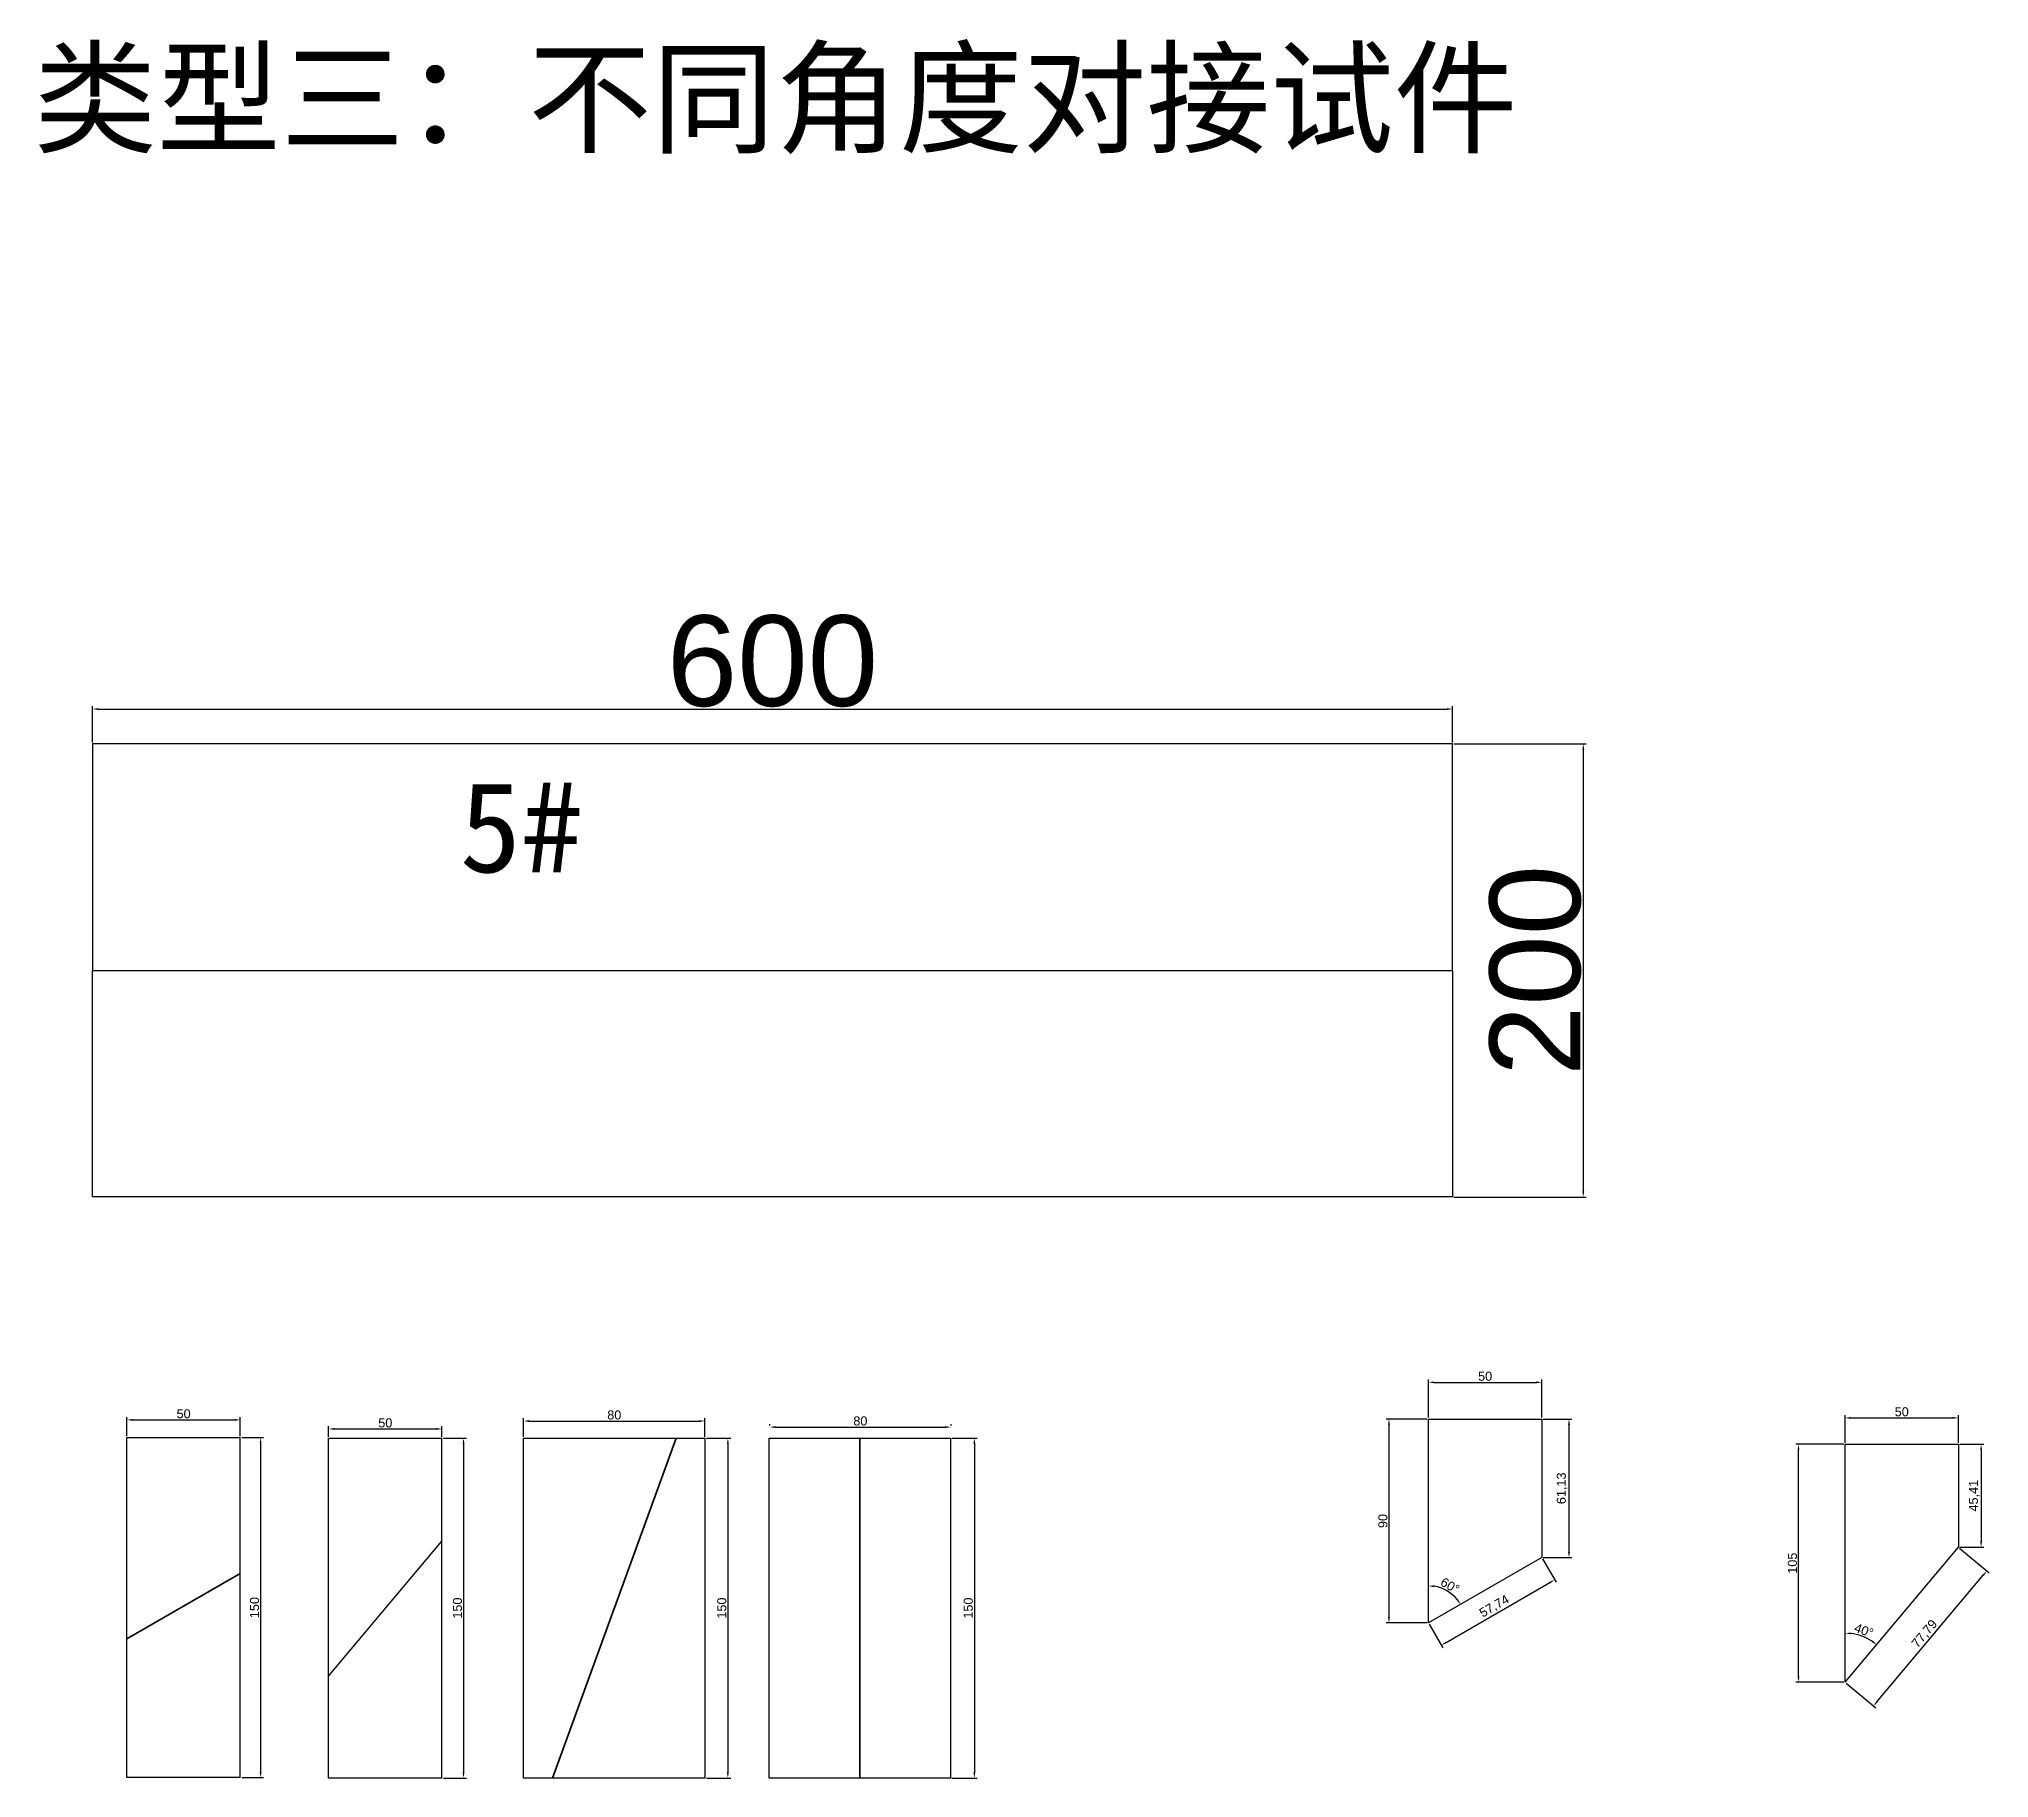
# Model space of a CAD drawing. Header units: millimetres. Extents: x 1508 to 21448, y 743 to 5053.
# Drawn here: x 9980 to 10840, y 2645 to 3412 of the extents above; entities that cross this region are included whole.
import ezdxf

# ---------------------------------------------------------------- set-up
doc = ezdxf.new("R2010")
doc.units = ezdxf.units.MM
doc.layers.add('尺寸标注', color=6, linetype='Continuous')
doc.layers.add('标号', color=4, linetype='Continuous')
doc.styles.get("Standard").update_dxf_attribs({"font": 'arial.ttf'})
doc.dimstyles.new('ISO-25-old', dxfattribs={"dimtxt": 4, "dimasz": 2.5, "dimexe": 1.25, "dimexo": 0.625, "dimtad": 1, "dimtxsty": 'Standard', "dimcen": 2.5, "dimadec": 0, "dimazin": 0, "dimtfac": 1, "dimtmove": 0, "dimatfit": 3, "dimfxl": 1, "dimarcsym": 0})
doc.dimstyles.new('边框总尺寸', dxfattribs={"dimtxt": 40, "dimasz": 2.5, "dimexe": 1.25, "dimexo": 0.625, "dimtad": 1, "dimtxsty": 'Standard', "dimcen": 2.5, "dimclrd": 6, "dimclre": 6, "dimclrt": 6, "dimadec": 0, "dimazin": 0, "dimtfac": 1, "dimtmove": 0, "dimatfit": 3, "dimfxl": 1, "dimarcsym": 0})

msp = doc.modelspace()

# ---------------------------------------------------------------- texts
at = {"layer": '标号', "char_height": 40, "attachment_point": 7}
for s, width, heights, insert in [('{\\fSimSun|b0|i0|c134|p2;类型三：不同角度对接试件}', 1605.41615, [52.667], (9977.3, 3361.172)), ('{\\fSimSun|b0|i0|c134|p2;5#\\P} ', 430.68363, [0], (10165.343, 2976.96))]:
    msp.add_mtext_dynamic_manual_height_columns(s, width=width, gutter_width=12.5, heights=heights, dxfattribs=dict(at, insert=insert))

# ---------------------------------------------------------------- blocks, each defined once
blk = doc.blocks.new('*D130')
at = {"layer": 'Defpoints', "color": 0, "transparency": 16777216}
for p in [(10068.61, 2802.58), (10018.61, 2794.74), (10068.61, 2794.74)]:
    blk.add_point(p, dxfattribs=at)
at = {"layer": '尺寸标注', "color": 0, "lineweight": -2, "transparency": 16777216}
for p, q in [((10018.61, 2795.37), (10018.61, 2803.83)), ((10021.11, 2802.58), (10066.11, 2802.58)), ((10068.61, 2795.37), (10068.61, 2803.83))]:
    blk.add_line(p, q, dxfattribs=at)
at = {"layer": '尺寸标注', "color": 0, "transparency": 16777216}
for points in [[(10021.11, 2803), (10021.11, 2802.17), (10018.61, 2802.58)], [(10066.11, 2803), (10066.11, 2802.17), (10068.61, 2802.58)]]:
    blk.add_solid(points, dxfattribs=at)
at = {"layer": '尺寸标注', "color": 0, "transparency": 16777216, "insert": (10043.61, 2805.25), "char_height": 4, "attachment_point": 5}
blk.add_mtext('50', dxfattribs=at)
blk = doc.blocks.new('*D131')
at = {"layer": 'Defpoints', "color": 0, "transparency": 16777216}
for p in [(10068.61, 2794.74), (10068.61, 2644.74), (10077.57, 2644.74)]:
    blk.add_point(p, dxfattribs=at)
at = {"layer": '尺寸标注', "color": 0, "lineweight": -2, "transparency": 16777216}
for p, q in [((10069.23, 2794.74), (10078.82, 2794.74)), ((10077.57, 2792.24), (10077.57, 2647.24)), ((10069.23, 2644.74), (10078.82, 2644.74))]:
    blk.add_line(p, q, dxfattribs=at)
at = {"layer": '尺寸标注', "color": 0, "transparency": 16777216}
for points in [[(10077.15, 2792.24), (10077.99, 2792.24), (10077.57, 2794.74)], [(10077.15, 2647.24), (10077.99, 2647.24), (10077.57, 2644.74)]]:
    blk.add_solid(points, dxfattribs=at)
at = {"layer": '尺寸标注', "color": 0, "transparency": 16777216, "insert": (10074.9, 2719.74), "char_height": 4, "attachment_point": 5, "rotation": 90}
blk.add_mtext('150', dxfattribs=at)
blk = doc.blocks.new('*D132')
at = {"layer": 'Defpoints', "color": 0, "transparency": 16777216}
for p in [(10157.58, 2798.58), (10107.58, 2794.52), (10157.58, 2794.52)]:
    blk.add_point(p, dxfattribs=at)
at = {"layer": '尺寸标注', "color": 0, "lineweight": -2, "transparency": 16777216}
for p, q in [((10107.58, 2795.14), (10107.58, 2799.83)), ((10110.08, 2798.58), (10155.08, 2798.58)), ((10157.58, 2795.14), (10157.58, 2799.83))]:
    blk.add_line(p, q, dxfattribs=at)
at = {"layer": '尺寸标注', "color": 0, "transparency": 16777216}
for points in [[(10110.08, 2799), (10110.08, 2798.17), (10107.58, 2798.58)], [(10155.08, 2799), (10155.08, 2798.17), (10157.58, 2798.58)]]:
    blk.add_solid(points, dxfattribs=at)
at = {"layer": '尺寸标注', "color": 0, "transparency": 16777216, "insert": (10132.58, 2801.25), "char_height": 4, "attachment_point": 5}
blk.add_mtext('50', dxfattribs=at)
blk = doc.blocks.new('*D133')
at = {"layer": 'Defpoints', "color": 0, "transparency": 16777216}
for p in [(10157.58, 2794.52), (10157.58, 2644.52), (10167.08, 2644.52)]:
    blk.add_point(p, dxfattribs=at)
at = {"layer": '尺寸标注', "color": 0, "lineweight": -2, "transparency": 16777216}
for p, q in [((10158.21, 2794.52), (10168.33, 2794.52)), ((10167.08, 2792.02), (10167.08, 2647.02)), ((10158.21, 2644.52), (10168.33, 2644.52))]:
    blk.add_line(p, q, dxfattribs=at)
at = {"layer": '尺寸标注', "color": 0, "transparency": 16777216}
for points in [[(10166.67, 2792.02), (10167.5, 2792.02), (10167.08, 2794.52)], [(10166.67, 2647.02), (10167.5, 2647.02), (10167.08, 2644.52)]]:
    blk.add_solid(points, dxfattribs=at)
at = {"layer": '尺寸标注', "color": 0, "transparency": 16777216, "insert": (10164.42, 2719.52), "char_height": 4, "attachment_point": 5, "rotation": 90}
blk.add_mtext('150', dxfattribs=at)
blk = doc.blocks.new('*D134')
at = {"layer": 'Defpoints', "color": 0, "transparency": 16777216}
for p in [(10273.59, 2802.09), (10193.59, 2794.52), (10273.59, 2794.52)]:
    blk.add_point(p, dxfattribs=at)
at = {"layer": '尺寸标注', "color": 0, "lineweight": -2, "transparency": 16777216}
for p, q in [((10193.59, 2795.14), (10193.59, 2803.34)), ((10196.09, 2802.09), (10271.09, 2802.09)), ((10273.59, 2795.14), (10273.59, 2803.34))]:
    blk.add_line(p, q, dxfattribs=at)
at = {"layer": '尺寸标注', "color": 0, "transparency": 16777216}
for points in [[(10196.09, 2802.5), (10196.09, 2801.67), (10193.59, 2802.09)], [(10271.09, 2802.5), (10271.09, 2801.67), (10273.59, 2802.09)]]:
    blk.add_solid(points, dxfattribs=at)
at = {"layer": '尺寸标注', "color": 0, "transparency": 16777216, "insert": (10233.59, 2804.75), "char_height": 4, "attachment_point": 5}
blk.add_mtext('80', dxfattribs=at)
blk = doc.blocks.new('*D135')
at = {"layer": 'Defpoints', "color": 0, "transparency": 16777216}
for p in [(10273.59, 2794.52), (10273.59, 2644.52), (10283.69, 2644.52)]:
    blk.add_point(p, dxfattribs=at)
at = {"layer": '尺寸标注', "color": 0, "lineweight": -2, "transparency": 16777216}
for p, q in [((10274.21, 2794.52), (10284.94, 2794.52)), ((10283.69, 2792.02), (10283.69, 2647.02)), ((10274.21, 2644.52), (10284.94, 2644.52))]:
    blk.add_line(p, q, dxfattribs=at)
at = {"layer": '尺寸标注', "color": 0, "transparency": 16777216}
for points in [[(10283.27, 2792.02), (10284.11, 2792.02), (10283.69, 2794.52)], [(10283.27, 2647.02), (10284.11, 2647.02), (10283.69, 2644.52)]]:
    blk.add_solid(points, dxfattribs=at)
at = {"layer": '尺寸标注', "color": 0, "transparency": 16777216, "insert": (10281.02, 2719.52), "char_height": 4, "attachment_point": 5, "rotation": 90}
blk.add_mtext('150', dxfattribs=at)
blk = doc.blocks.new('*D80')
at = {"layer": 'Defpoints', "color": 0, "transparency": 16777216}
for p in [(10302.15, 2799.43), (10382.15, 2799.43), (10382.15, 2799.43)]:
    blk.add_point(p, dxfattribs=at)
at = {"layer": '尺寸标注', "color": 0, "lineweight": -2, "transparency": 16777216}
for p, q in [((10302.15, 2800.06), (10302.15, 2800.68)), ((10304.65, 2799.43), (10379.65, 2799.43)), ((10382.15, 2800.06), (10382.15, 2800.68))]:
    blk.add_line(p, q, dxfattribs=at)
at = {"layer": '尺寸标注', "color": 0, "transparency": 16777216}
for points in [[(10304.65, 2799.85), (10304.65, 2799.02), (10302.15, 2799.43)], [(10379.65, 2799.85), (10379.65, 2799.02), (10382.15, 2799.43)]]:
    blk.add_solid(points, dxfattribs=at)
at = {"layer": '尺寸标注', "color": 0, "transparency": 16777216, "insert": (10342.15, 2802.1), "char_height": 4, "attachment_point": 5}
blk.add_mtext('80', dxfattribs=at)
blk = doc.blocks.new('*D136')
at = {"layer": 'Defpoints', "color": 0, "transparency": 16777216}
for p in [(10381.91, 2794.52), (10381.91, 2644.52), (10392.43, 2644.52)]:
    blk.add_point(p, dxfattribs=at)
at = {"layer": '尺寸标注', "color": 0, "lineweight": -2, "transparency": 16777216}
for p, q in [((10382.53, 2794.52), (10393.68, 2794.52)), ((10392.43, 2792.02), (10392.43, 2647.02)), ((10382.53, 2644.52), (10393.68, 2644.52))]:
    blk.add_line(p, q, dxfattribs=at)
at = {"layer": '尺寸标注', "color": 0, "transparency": 16777216}
for points in [[(10392.01, 2792.02), (10392.85, 2792.02), (10392.43, 2794.52)], [(10392.01, 2647.02), (10392.85, 2647.02), (10392.43, 2644.52)]]:
    blk.add_solid(points, dxfattribs=at)
at = {"layer": '尺寸标注', "color": 0, "transparency": 16777216, "insert": (10389.76, 2719.52), "char_height": 4, "attachment_point": 5, "rotation": 90}
blk.add_mtext('150', dxfattribs=at)
blk = doc.blocks.new('*D137')
at = {"layer": 'Defpoints', "color": 0, "transparency": 16777216}
for p in [(10603.38, 3116.34), (10003.38, 3100.96), (10603.38, 3100.96)]:
    blk.add_point(p, dxfattribs=at)
at = {"layer": '尺寸标注', "color": 6, "lineweight": -2, "transparency": 16777216}
for p, q in [((10003.38, 3101.59), (10003.38, 3117.59)), ((10005.88, 3116.34), (10600.88, 3116.34)), ((10603.38, 3101.59), (10603.38, 3117.59))]:
    blk.add_line(p, q, dxfattribs=at)
at = {"layer": '尺寸标注', "color": 6, "transparency": 16777216}
for points in [[(10005.88, 3116.76), (10005.88, 3115.92), (10003.38, 3116.34)], [(10600.88, 3116.76), (10600.88, 3115.92), (10603.38, 3116.34)]]:
    blk.add_solid(points, dxfattribs=at)
at = {"layer": '尺寸标注', "color": 6, "transparency": 16777216, "insert": (10303.38, 3137.39), "char_height": 40, "attachment_point": 5}
blk.add_mtext('600', dxfattribs=at)
blk = doc.blocks.new('*D138')
at = {"layer": 'Defpoints', "color": 0, "transparency": 16777216}
for p in [(10603.38, 3100.96), (10603.38, 2900.96), (10661.06, 2900.96)]:
    blk.add_point(p, dxfattribs=at)
at = {"layer": '尺寸标注', "color": 6, "lineweight": -2, "transparency": 16777216}
for p, q in [((10604.01, 3100.96), (10662.31, 3100.96)), ((10661.06, 3098.46), (10661.06, 2903.46)), ((10604.01, 2900.96), (10662.31, 2900.96))]:
    blk.add_line(p, q, dxfattribs=at)
at = {"layer": '尺寸标注', "color": 6, "transparency": 16777216}
for points in [[(10660.65, 3098.46), (10661.48, 3098.46), (10661.06, 3100.96)], [(10660.65, 2903.46), (10661.48, 2903.46), (10661.06, 2900.96)]]:
    blk.add_solid(points, dxfattribs=at)
at = {"layer": '尺寸标注', "color": 6, "transparency": 16777216, "insert": (10640.01, 3000.96), "char_height": 40, "attachment_point": 5, "rotation": 90}
blk.add_mtext('200', dxfattribs=at)
blk = doc.blocks.new('*D145')
at = {"layer": 'Defpoints', "color": 0, "transparency": 16777216}
for p in [(10592.77, 2802.95), (10575.34, 2712.95), (10592.77, 2712.95)]:
    blk.add_point(p, dxfattribs=at)
at = {"layer": '尺寸标注', "color": 0, "lineweight": -2, "transparency": 16777216}
for p, q in [((10592.14, 2802.95), (10574.09, 2802.95)), ((10575.34, 2800.45), (10575.34, 2715.45)), ((10592.14, 2712.95), (10574.09, 2712.95))]:
    blk.add_line(p, q, dxfattribs=at)
at = {"layer": '尺寸标注', "color": 0, "transparency": 16777216}
for points in [[(10574.92, 2800.45), (10575.75, 2800.45), (10575.34, 2802.95)], [(10574.92, 2715.45), (10575.75, 2715.45), (10575.34, 2712.95)]]:
    blk.add_solid(points, dxfattribs=at)
at = {"layer": '尺寸标注', "color": 0, "transparency": 16777216, "insert": (10572.67, 2757.95), "char_height": 4, "attachment_point": 5, "rotation": 90}
blk.add_mtext('90', dxfattribs=at)
blk = doc.blocks.new('*D146')
at = {"layer": 'Defpoints', "color": 0, "transparency": 16777216}
for p in [(10642.77, 2819.15), (10592.77, 2802.95), (10642.77, 2802.95)]:
    blk.add_point(p, dxfattribs=at)
at = {"layer": '尺寸标注', "color": 0, "lineweight": -2, "transparency": 16777216}
for p, q in [((10592.77, 2803.57), (10592.77, 2820.4)), ((10595.27, 2819.15), (10640.27, 2819.15)), ((10642.77, 2803.57), (10642.77, 2820.4))]:
    blk.add_line(p, q, dxfattribs=at)
at = {"layer": '尺寸标注', "color": 0, "transparency": 16777216}
for points in [[(10595.27, 2819.57), (10595.27, 2818.74), (10592.77, 2819.15)], [(10640.27, 2819.57), (10640.27, 2818.74), (10642.77, 2819.15)]]:
    blk.add_solid(points, dxfattribs=at)
at = {"layer": '尺寸标注', "color": 0, "transparency": 16777216, "insert": (10617.77, 2821.82), "char_height": 4, "attachment_point": 5}
blk.add_mtext('50', dxfattribs=at)
blk = doc.blocks.new('*D148')
at = {"layer": 'Defpoints', "color": 0, "transparency": 16777216}
for p in [(10642.77, 2741.82), (10648.44, 2732), (10592.77, 2712.95)]:
    blk.add_point(p, dxfattribs=at)
at = {"layer": '尺寸标注', "color": 0, "lineweight": -2, "transparency": 16777216}
for p, q in [((10643.08, 2741.27), (10649.06, 2730.91)), ((10600.6, 2704.38), (10646.27, 2730.75)), ((10593.08, 2712.41), (10599.06, 2702.05))]:
    blk.add_line(p, q, dxfattribs=at)
at = {"layer": '尺寸标注', "color": 0, "transparency": 16777216}
for points in [[(10646.07, 2731.11), (10646.48, 2730.39), (10648.44, 2732)], [(10600.4, 2704.74), (10600.81, 2704.02), (10598.44, 2703.13)]]:
    blk.add_solid(points, dxfattribs=at)
at = {"layer": '尺寸标注', "color": 0, "transparency": 16777216, "insert": (10621.93, 2720.18), "char_height": 4, "attachment_point": 5, "rotation": 30}
blk.add_mtext('57,74', dxfattribs=at)
blk = doc.blocks.new('*D149')
at = {"layer": 'Defpoints', "color": 0, "transparency": 16777216}
for p in [(10642.77, 2802.95), (10642.77, 2741.82), (10654.76, 2741.82)]:
    blk.add_point(p, dxfattribs=at)
at = {"layer": '尺寸标注', "color": 0, "lineweight": -2, "transparency": 16777216}
for p, q in [((10643.39, 2802.95), (10656.01, 2802.95)), ((10654.76, 2800.45), (10654.76, 2744.32)), ((10643.39, 2741.82), (10656.01, 2741.82))]:
    blk.add_line(p, q, dxfattribs=at)
at = {"layer": '尺寸标注', "color": 0, "transparency": 16777216}
for points in [[(10654.34, 2800.45), (10655.18, 2800.45), (10654.76, 2802.95)], [(10654.34, 2744.32), (10655.18, 2744.32), (10654.76, 2741.82)]]:
    blk.add_solid(points, dxfattribs=at)
at = {"layer": '尺寸标注', "color": 0, "transparency": 16777216, "insert": (10651.73, 2772.38), "char_height": 4, "attachment_point": 5, "rotation": 90}
blk.add_mtext('61,13', dxfattribs=at)
blk = doc.blocks.new('*D156')
at = {"layer": 'Defpoints', "color": 0, "transparency": 16777216}
for p in [(10592.77, 2802.95), (10642.77, 2741.82), (10603.3, 2725.49), (10592.77, 2712.95), (10592.77, 2712.95)]:
    blk.add_point(p, dxfattribs=at)
at = {"layer": '尺寸标注', "color": 0, "lineweight": -2, "transparency": 16777216}
blk.add_arc((10592.77, 2712.95), 16.38, 38.75434, 81.24566, dxfattribs=at)
at = {"layer": '尺寸标注', "color": 0, "transparency": 16777216}
for points in [[(10595.23, 2728.72), (10595.29, 2729.55), (10592.77, 2729.33)], [(10605.89, 2723.44), (10605.2, 2722.97), (10606.95, 2721.14)]]:
    blk.add_solid(points, dxfattribs=at)
at = {"layer": '尺寸标注', "color": 0, "transparency": 16777216, "insert": (10602.29, 2729.44), "char_height": 4, "attachment_point": 5, "rotation": 330}
blk.add_mtext('60°', dxfattribs=at)
blk = doc.blocks.new('*D147')
at = {"layer": 'Defpoints', "color": 0, "transparency": 16777216}
for p in [(10756.01, 2791.84), (10776.56, 2791.84), (10776.56, 2686.84)]:
    blk.add_point(p, dxfattribs=at)
at = {"layer": '尺寸标注', "color": 0, "lineweight": -2, "transparency": 16777216}
for p, q in [((10775.94, 2791.84), (10754.76, 2791.84)), ((10756.01, 2689.34), (10756.01, 2789.34)), ((10775.94, 2686.84), (10754.76, 2686.84))]:
    blk.add_line(p, q, dxfattribs=at)
at = {"layer": '尺寸标注', "color": 0, "transparency": 16777216}
for points in [[(10755.59, 2789.34), (10756.43, 2789.34), (10756.01, 2791.84)], [(10755.59, 2689.34), (10756.43, 2689.34), (10756.01, 2686.84)]]:
    blk.add_solid(points, dxfattribs=at)
at = {"layer": '尺寸标注', "color": 0, "transparency": 16777216, "insert": (10753.34, 2739.34), "char_height": 4, "attachment_point": 5, "rotation": 90}
blk.add_mtext('105', dxfattribs=at)
blk = doc.blocks.new('*D150')
at = {"layer": 'Defpoints', "color": 0, "transparency": 16777216}
for p in [(10826.56, 2803.47), (10776.56, 2791.84), (10826.56, 2791.84)]:
    blk.add_point(p, dxfattribs=at)
at = {"layer": '尺寸标注', "color": 0, "lineweight": -2, "transparency": 16777216}
for p, q in [((10776.56, 2792.46), (10776.56, 2804.72)), ((10826.56, 2792.46), (10826.56, 2804.72)), ((10779.06, 2803.47), (10824.06, 2803.47))]:
    blk.add_line(p, q, dxfattribs=at)
at = {"layer": '尺寸标注', "color": 0, "transparency": 16777216}
for points in [[(10779.06, 2803.89), (10779.06, 2803.05), (10776.56, 2803.47)], [(10824.06, 2803.89), (10824.06, 2803.05), (10826.56, 2803.47)]]:
    blk.add_solid(points, dxfattribs=at)
at = {"layer": '尺寸标注', "color": 0, "transparency": 16777216, "insert": (10801.56, 2806.14), "char_height": 4, "attachment_point": 5}
blk.add_mtext('50', dxfattribs=at)
blk = doc.blocks.new('*D151')
at = {"layer": 'Defpoints', "color": 0, "transparency": 16777216}
for p in [(10776.56, 2791.84), (10826.56, 2746.42), (10786.26, 2706.15), (10776.56, 2686.84), (10776.56, 2686.84)]:
    blk.add_point(p, dxfattribs=at)
at = {"layer": '尺寸标注', "color": 0, "lineweight": -2, "transparency": 16777216}
blk.add_arc((10776.56, 2686.84), 21.61, 56.63177, 83.36823, dxfattribs=at)
at = {"layer": '尺寸标注', "color": 0, "transparency": 16777216}
for points in [[(10779.04, 2707.89), (10779.08, 2708.72), (10776.56, 2708.45)], [(10788.7, 2705.22), (10788.2, 2704.55), (10790.46, 2703.39)]]:
    blk.add_solid(points, dxfattribs=at)
at = {"layer": '尺寸标注', "color": 0, "transparency": 16777216, "insert": (10784.87, 2709.65), "char_height": 4, "attachment_point": 5, "rotation": 340}
blk.add_mtext('40°', dxfattribs=at)
blk = doc.blocks.new('*D82')
at = {"layer": 'Defpoints', "color": 0, "transparency": 16777216}
for p in [(10826.56, 2791.84), (10826.56, 2746.42), (10836.56, 2746.42)]:
    blk.add_point(p, dxfattribs=at)
at = {"layer": '尺寸标注', "color": 0, "lineweight": -2, "transparency": 16777216}
for p, q in [((10827.19, 2791.84), (10837.81, 2791.84)), ((10836.56, 2789.34), (10836.56, 2748.92)), ((10827.19, 2746.42), (10837.81, 2746.42))]:
    blk.add_line(p, q, dxfattribs=at)
at = {"layer": '尺寸标注', "color": 0, "transparency": 16777216}
for points in [[(10836.15, 2789.34), (10836.98, 2789.34), (10836.56, 2791.84)], [(10836.15, 2748.92), (10836.98, 2748.92), (10836.56, 2746.42)]]:
    blk.add_solid(points, dxfattribs=at)
at = {"layer": '尺寸标注', "color": 0, "transparency": 16777216, "insert": (10833.54, 2769.13), "char_height": 4, "attachment_point": 5, "rotation": 90}
blk.add_mtext('45,41', dxfattribs=at)
blk = doc.blocks.new('*D83')
at = {"layer": 'Defpoints', "color": 0, "transparency": 16777216}
for p in [(10826.56, 2746.42), (10839.09, 2735.91), (10776.56, 2686.84)]:
    blk.add_point(p, dxfattribs=at)
at = {"layer": '尺寸标注', "color": 0, "lineweight": -2, "transparency": 16777216}
for p, q in [((10827.04, 2746.02), (10840.05, 2735.11)), ((10790.7, 2678.24), (10837.48, 2734)), ((10777.04, 2686.43), (10790.05, 2675.52))]:
    blk.add_line(p, q, dxfattribs=at)
at = {"layer": '尺寸标注', "color": 0, "transparency": 16777216}
for points in [[(10837.16, 2734.27), (10837.8, 2733.73), (10839.09, 2735.91)], [(10790.38, 2678.51), (10791.01, 2677.97), (10789.09, 2676.33)]]:
    blk.add_solid(points, dxfattribs=at)
at = {"layer": '尺寸标注', "color": 0, "transparency": 16777216, "insert": (10811.77, 2708.07), "char_height": 4, "attachment_point": 5, "rotation": 50}
blk.add_mtext('77,79', dxfattribs=at)

# ---------------------------------------------------------------- dimensions: what is measured, and where the dimension line sits
at = {"layer": '尺寸标注'}
for p1, p2, distance, dimstyle, picture, middle in [((10003.38, 3100.964), (10603.38, 3100.964), 15.376, '边框总尺寸', '*D137', (10303.38, 3137.388)), ((10603.38, 3100.964), (10603.38, 2900.964), 57.681, '边框总尺寸', '*D138', (10640.014, 3000.964)), ((10018.609, 2794.741), (10068.609, 2794.741), 7.842, 'ISO-25-old', '*D130', (10043.609, 2805.25)), ((10193.586, 2794.518), (10273.586, 2794.518), 7.569, 'ISO-25-old', '*D134', (10233.586, 2804.754)), ((10302.154, 2799.433), (10382.154, 2799.433), 0, 'ISO-25-old', '*D80', (10342.154, 2802.1)), ((10107.585, 2794.518), (10157.585, 2794.518), 4.065, 'ISO-25-old', '*D132', (10132.585, 2801.25)), ((10642.769, 2802.948), (10642.769, 2741.816), 11.99, 'ISO-25-old', '*D149', (10651.731, 2772.382)), ((10068.609, 2794.741), (10068.609, 2644.741), 8.959, 'ISO-25-old', '*D131', (10074.902, 2719.741)), ((10157.585, 2794.518), (10157.585, 2644.518), 9.5, 'ISO-25-old', '*D133', (10164.417, 2719.518)), ((10273.586, 2794.518), (10273.586, 2644.518), 10.105, 'ISO-25-old', '*D135', (10281.024, 2719.518)), ((10381.907, 2794.518), (10381.907, 2644.518), 10.521, 'ISO-25-old', '*D136', (10389.761, 2719.518)), ((10826.564, 2791.836), (10826.564, 2746.424), 10, 'ISO-25-old', '*D82', (10833.535, 2769.13)), ((10776.564, 2686.836), (10826.564, 2746.424), -16.35, 'ISO-25-old', '*D83', (10811.768, 2708.067)), ((10592.769, 2712.948), (10642.769, 2741.816), -11.339, 'ISO-25-old', '*D148', (10621.928, 2720.179))]:
    dim = msp.add_aligned_dim(p1=p1, p2=p2, distance=distance, dimstyle=dimstyle, dxfattribs=at)
    dim.commit()
    dim.dimension.update_dxf_attribs({"geometry": picture, "text_midpoint": middle})
dim = msp.add_linear_dim(base=(10642.769, 2819.154), p1=(10592.769, 2802.948), p2=(10642.769, 2802.948), dimstyle='ISO-25-old', dxfattribs=at)
dim.commit()
dim.dimension.update_dxf_attribs({"geometry": '*D146', "text_midpoint": (10617.769, 2821.821)})
dim = msp.add_linear_dim(base=(10826.564, 2803.47), p1=(10776.564, 2791.836), p2=(10826.564, 2791.836), angle=0, dimstyle='ISO-25-old', dxfattribs=at)
dim.commit()
dim.dimension.update_dxf_attribs({"geometry": '*D150', "text_midpoint": (10801.564, 2803.47), "dimtype": 161})
for base, p1, p2, picture, middle in [((10575.338, 2712.948), (10592.769, 2802.948), (10592.769, 2712.948), '*D145', (10572.67, 2757.948)), ((10756.01, 2791.836), (10776.564, 2686.836), (10776.564, 2791.836), '*D147', (10753.343, 2739.336))]:
    dim = msp.add_linear_dim(base=base, p1=p1, p2=p2, angle=90, dimstyle='ISO-25-old', dxfattribs=at)
    dim.commit()
    dim.dimension.update_dxf_attribs({"geometry": picture, "text_midpoint": middle})
for base, line1, line2, picture, middle in [((10603.297, 2725.495), ((10642.769, 2741.816), (10592.769, 2712.948)), ((10592.769, 2712.948), (10592.769, 2802.948)), '*D156', (10602.292, 2729.442)), ((10786.263, 2706.148), ((10776.564, 2686.836), (10776.564, 2791.836)), ((10776.564, 2686.836), (10826.564, 2746.424)), '*D151', (10784.868, 2709.65))]:
    dim = msp.add_angular_dim_2l(base=base, line1=line1, line2=line2, dimstyle='ISO-25-old', dxfattribs=at)
    dim.commit()
    dim.dimension.update_dxf_attribs({"geometry": picture, "text_midpoint": middle})

# ---------------------------------------------------------------- linework, layer by layer
for p, q in [((10003.38, 3100.964), (10003.38, 3000.964)), ((10603.38, 3100.964), (10003.38, 3100.964)), ((10603.38, 3000.964), (10603.38, 3100.964)), ((10003.38, 2900.964), (10003.38, 3000.964)), ((10603.38, 3000.964), (10603.38, 2900.964)), ((10603.38, 2900.964), (10003.38, 2900.964)), ((10018.609, 2794.741), (10068.609, 2794.741)), ((10018.609, 2644.741), (10018.609, 2794.741)), ((10068.609, 2644.741), (10068.609, 2794.741)), ((10107.585, 2794.518), (10157.585, 2794.518)), ((10107.585, 2644.518), (10107.585, 2794.518)), ((10157.585, 2644.518), (10157.585, 2794.518)), ((10193.586, 2794.518), (10273.586, 2794.518)), ((10193.586, 2644.518), (10193.586, 2794.518)), ((10273.586, 2794.518), (10273.586, 2644.518)), ((10301.907, 2794.518), (10341.907, 2794.518)), ((10301.907, 2644.518), (10301.907, 2794.518)), ((10341.907, 2794.518), (10381.907, 2794.518)), ((10381.907, 2794.518), (10381.907, 2644.518)), ((10776.564, 2686.836), (10826.564, 2746.424)), ((10068.609, 2644.741), (10018.609, 2644.741)), ((10157.585, 2644.518), (10107.585, 2644.518)), ((10273.586, 2644.518), (10193.586, 2644.518)), ((10341.907, 2644.518), (10301.907, 2644.518)), ((10381.907, 2644.518), (10341.907, 2644.518))]:
    msp.add_line(p, q)
at = {"lineweight": 30}
for p, q in [((10003.38, 3000.964), (10603.38, 3000.964)), ((10341.907, 2794.518), (10341.907, 2644.518)), ((10341.907, 2644.518), (10341.907, 2794.518)), ((10107.585, 2689.518), (10157.585, 2749.106))]:
    msp.add_line(p, q, dxfattribs=at)
at = {"lineweight": 35}
for p, q in [((10206.288, 2644.518), (10260.884, 2794.518)), ((10068.609, 2734.75), (10018.609, 2705.883))]:
    msp.add_line(p, q, dxfattribs=at)
for points in [[(10592.769, 2712.948), (10592.769, 2802.948), (10642.769, 2802.948), (10642.769, 2741.816), (10592.769, 2712.948)], [(10776.564, 2686.836), (10776.564, 2791.836), (10826.564, 2791.836), (10826.564, 2746.424)]]:
    msp.add_lwpolyline(points)

msp.set_redraw_order([(e.dxf.handle, doc.entitydb.next_handle()) for e in msp.query("TEXT MTEXT ATTDEF DIMENSION ARC_DIMENSION")])  # texts and dimensions are drawn at this point

doc.saveas('drawing.dxf')
